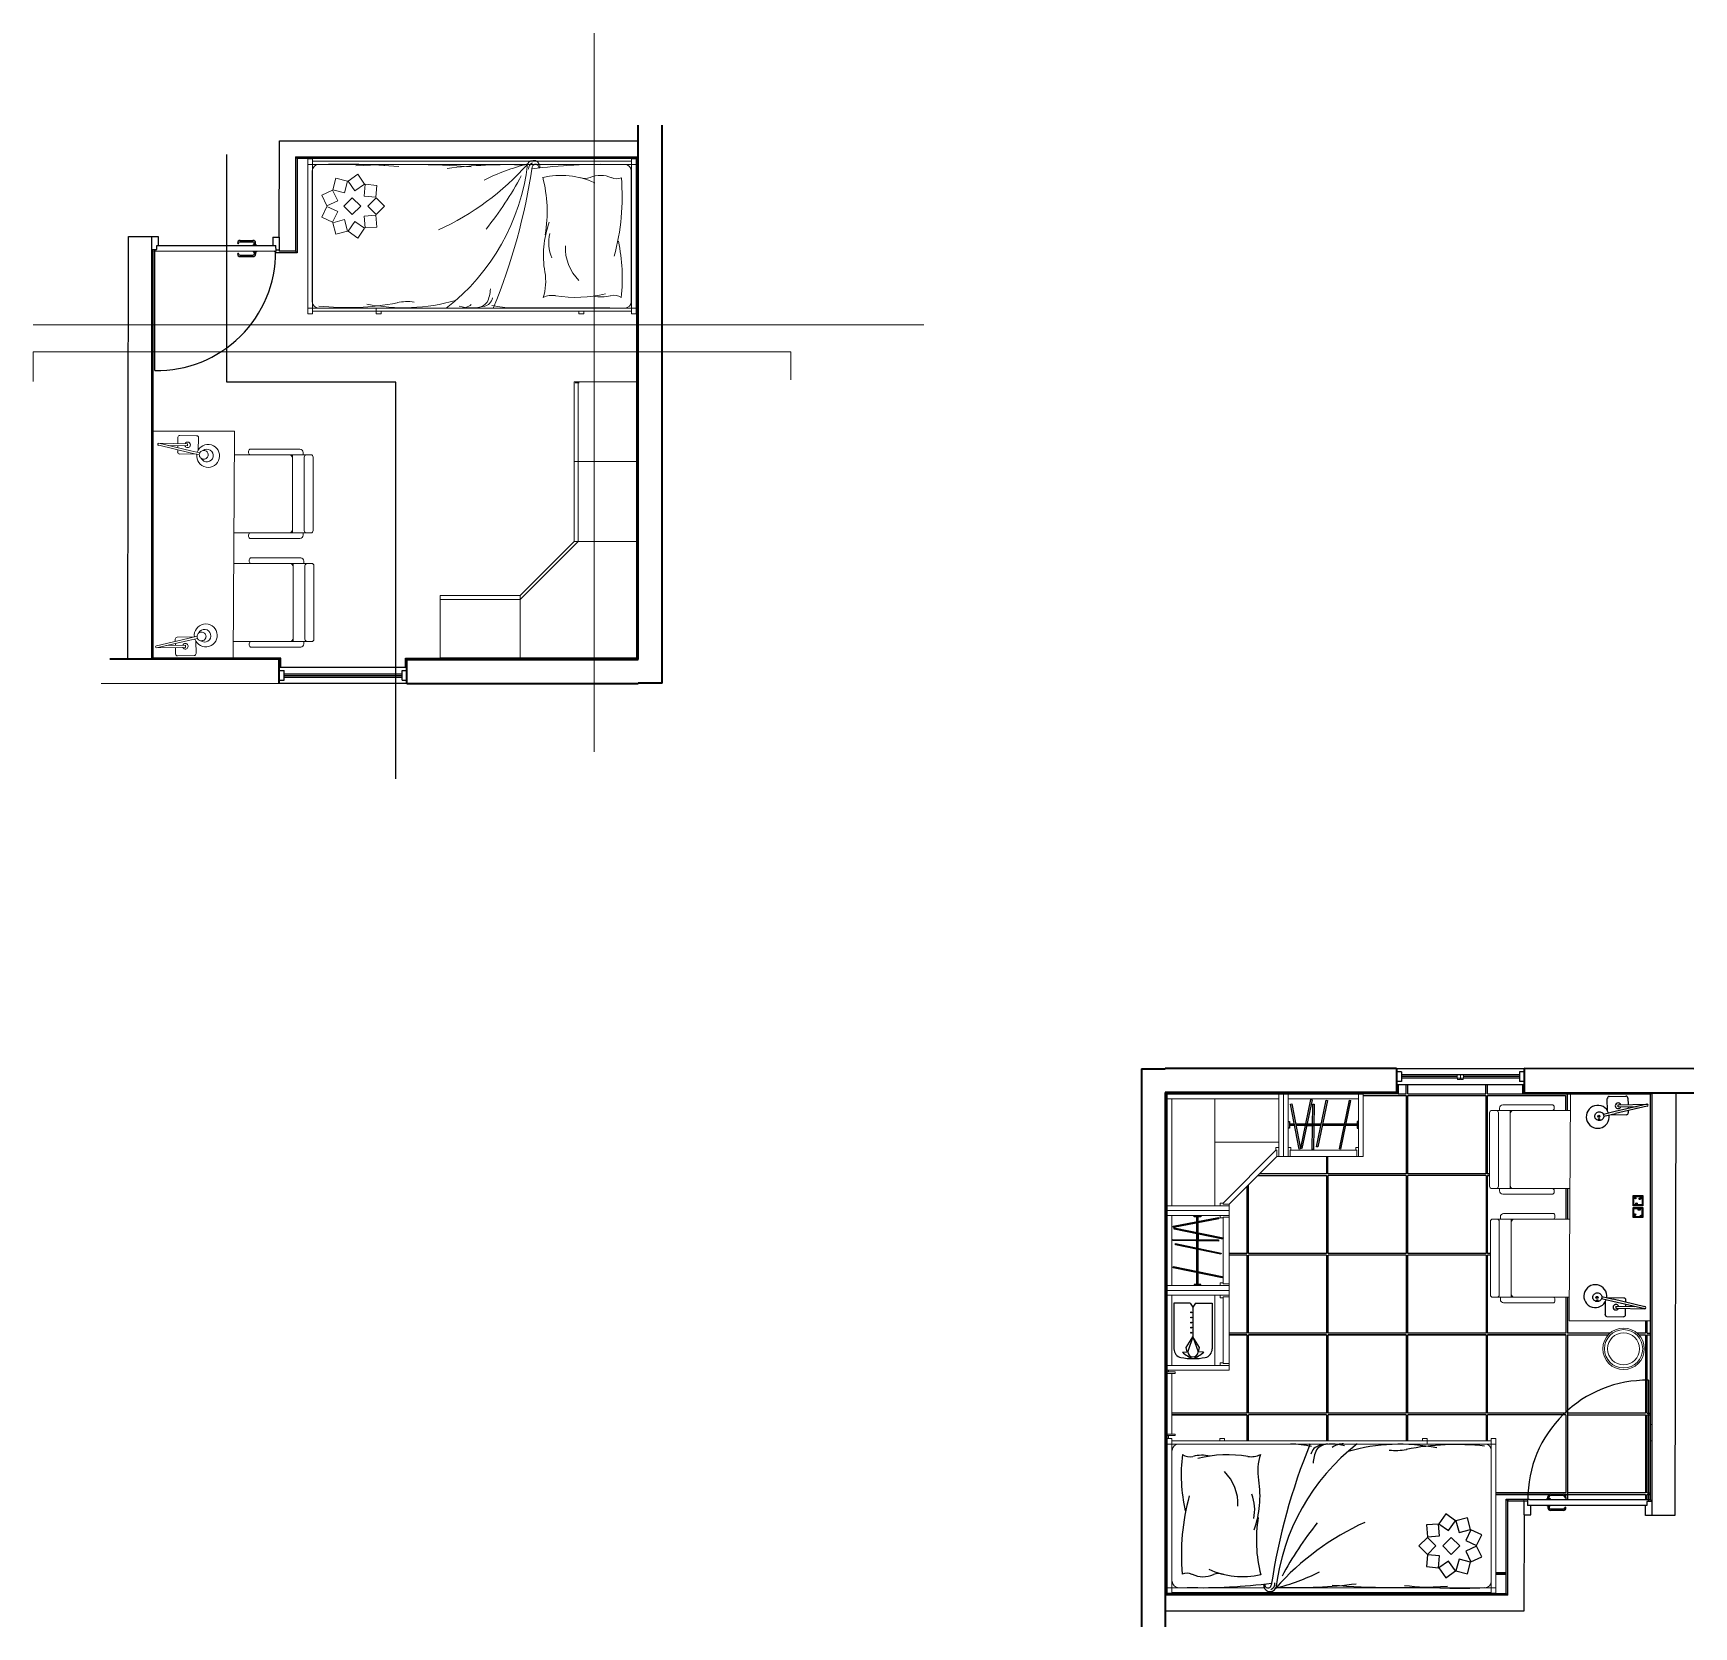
# Model space of a CAD drawing. Header units: millimetres. Extents: x 1104 to 5357, y 515 to 2439.
# Drawn here: x 3840 to 4881, y 1440 to 2439 of the extents above; entities that cross this region are included whole.
import ezdxf

# ---------------------------------------------------------------- set-up
doc = ezdxf.new("R2010")
doc.units = ezdxf.units.MM
for name, color, linetype, lineweight in [('A-DOOR-FULL', 9, 'Continuous', 25), ('A-FURN', 2, 'Continuous', 18), ('A-GLAZ-FULL', 4, 'Continuous', 25), ('A-WALL-FULL-EXTR', 3, 'Continuous', 35), ('A-WALL-FULL-INTR', 1, 'Continuous', 25), ('INFISSI_sez', 32, 'Continuous', 9)]:
    doc.layers.add(name, color=color, linetype=linetype, lineweight=lineweight)
for name, color, linetype in [('A-FLOR', 11, 'Continuous'), ('A-MIRROR', 8, 'Continuous'), ('BATTISCOPA', 10, 'Continuous')]:
    doc.layers.add(name, color=color, linetype=linetype)

msp = doc.modelspace()

# ---------------------------------------------------------------- linework, layer by layer
for p, q in [((3961, 2220.4, -35), (3961, 2363, -35)), ((4005.1, 2360.5), (4004.1, 2361.5)), ((4217.9, 2360.5), (4005.1, 2360.5)), ((4005.1, 2360.5), (4005.1, 2301.4)), ((4217.9, 2360.5), (4218.9, 2361.5)), ((4217.9, 2360.5), (4217.9, 2047.5)), ((3914.9, 2047.5), (3914.9, 2302.5)), ((3991.8, 2301.4, 24.6), (3991.8, 2302.4, 24.6)), ((4005.1, 2301.4), (3991.8, 2301.4, 24.6)), ((4005.1, 2301.4), (4004.1, 2302.4)), ((4066.9, 2220.4, -35), (3961, 2220.4, -35)), ((4066.9, 1971.8, -35), (4066.9, 2220.4, -35)), ((3914.9, 2047.5), (3913.9, 2046.7)), ((3994.9, 2047.5), (3914.9, 2047.5)), ((3994.9, 2047.5), (3993.9, 2046.7)), ((3994.9, 2041.6), (3994.9, 2047.5)), ((4072.9, 2041.6), (4072.9, 2047.5)), ((4072.9, 2047.5), (4073.9, 2046.5)), ((4072.9, 2047.5), (4217.9, 2047.5)), ((4217.9, 2047.5), (4218.9, 2046.5)), ((4776.4, 1520.4, 24.6), (4776.3, 1520.1, 24.6))]:
    msp.add_line(p, q)
at = {"layer": 'A-DOOR-FULL'}
for p, q in [((3913.9, 2311.7), (3917.9, 2311.7, -24.6)), ((3917.9, 2311.7, -24.6), (3917.9, 2306, -24.6)), ((3989.8, 2311.3, -24.6), (3989.8, 2306, -24.6)), ((3989.8, 2311.3), (3993.9, 2311.2)), ((3993.9, 2311.2), (3993.9, 2302.4)), ((3913.9, 2303.5, -24.6), (3917.1, 2303.5, -24.6)), ((3915.9, 2302.3, -24.6), (3915.9, 2303.5, -24.6)), ((3990.7, 2302.4, -24.6), (3915.9, 2302.3, -24.6)), ((3915.9, 2227.6, -24.6), (3915.9, 2302.3, -24.6)), ((3917.1, 2306, -24.6), (3991.8, 2306, -24.6)), ((3917.1, 2303.5, -24.6), (3917.1, 2306, -24.6)), ((3969.3, 2309.2, -24.6), (3977.4, 2309.2, -24.6)), ((3969.3, 2308.4, -24.6), (3977.4, 2308.4, -24.6)), ((3977.5, 2306.4, -24.6), (3979.7, 2306.4, -24.6)), ((3977.5, 2306, -24.6), (3977.5, 2306.4, -24.6)), ((3977.5, 2302.4, -24.6), (3977.5, 2302, -24.6)), ((3977.5, 2302, -24.6), (3979.7, 2302, -24.6)), ((3978.2, 2306.4, -24.6), (3978.2, 2307.6, -24.6)), ((3978.2, 2302, -24.6), (3978.2, 2300.7, -24.6)), ((3979, 2306.4, -24.6), (3979, 2307.6, -24.6)), ((3979, 2302, -24.6), (3979, 2300.7, -24.6)), ((3979.7, 2306, -24.6), (3979.7, 2306.4, -24.6)), ((3979.7, 2302.4, -24.6), (3979.7, 2302, -24.6)), ((3990.7, 2302.4, -24.6), (3991.9, 2302.4)), ((3991.9, 2302.4), (3991.8, 2306, -24.6)), ((3993.9, 2303.1, -24.6), (3991.9, 2303.1, -24.6)), ((3969.3, 2299.9, -24.6), (3977.4, 2299.9, -24.6)), ((3969.3, 2299.1, -24.6), (3977.4, 2299.1, -24.6)), ((4852.3, 1595), (4852.3, 1520.2)), ((4776.3, 1520.2, 24.6), (4776.4, 1516.5)), ((4777.6, 1520.2), (4776.3, 1520.2, 24.6)), ((4777.6, 1520.2), (4852.3, 1520.2)), ((4788.5, 1520.2), (4788.5, 1520.6)), ((4790.7, 1520.6), (4788.5, 1520.6)), ((4789.2, 1520.6), (4789.2, 1521.8)), ((4790, 1520.6), (4790, 1521.8)), ((4790.7, 1520.2), (4790.7, 1520.6)), ((4798.9, 1523.4), (4790.8, 1523.4)), ((4798.9, 1522.6), (4790.8, 1522.6)), ((4852.3, 1520.2), (4852.3, 1519)), ((4774.3, 1510.5), (4774.3, 1519.4)), ((4774.3, 1519.4), (4776.3, 1519.4)), ((4774.3, 1510.5), (4778.4, 1510.5)), ((4851.1, 1516.5), (4776.4, 1516.5)), ((4778.4, 1510.5), (4778.4, 1516.5)), ((4788.5, 1516.5), (4788.5, 1516.1)), ((4790.7, 1516.1), (4788.5, 1516.1)), ((4789.2, 1516.1), (4789.2, 1514.9)), ((4790, 1516.1), (4790, 1514.9)), ((4790.7, 1516.5), (4790.7, 1516.1)), ((4798.9, 1514.1), (4790.8, 1514.1)), ((4798.9, 1513.3), (4790.8, 1513.3)), ((4850.3, 1510.1), (4850.3, 1516.5)), ((4854.3, 1510.1), (4850.3, 1510.1)), ((4851.1, 1519), (4851.1, 1516.5)), ((4854.3, 1519), (4851.1, 1519))]:
    msp.add_line(p, q, dxfattribs=at)
for centre in [(3915.2, 2302.9, -24.6), (4853, 1519.6)]:
    msp.add_circle(centre, 0.604, dxfattribs=at)
for centre, radius, start, end in [((3917.1, 2302.1, -24.6), 74.5, 269.1018, 0.2154), ((3969.3, 2307.6, -24.6), 1.61, 90, 180), ((3968.1, 2307.6, -24.6), 0.404, 184.9677, 355.0323), ((3968.1, 2300.7, -24.6), 0.404, 4.9677, 175.0323), ((3969.3, 2300.7, -24.6), 1.61, 180, 270), ((3969.3, 2307.6, -24.6), 0.806, 90, 180), ((3969.3, 2300.7, -24.6), 0.806, 180, 270), ((3977.4, 2307.6, -24.6), 1.61, 0, 90), ((3977.4, 2307.6, -24.6), 0.806, 0, 90), ((3977.4, 2300.7, -24.6), 0.806, 270, 0), ((3977.4, 2300.7, -24.6), 1.61, 270, 0), ((4851.1, 1520.4), 74.5, 89.1018, 180.2154), ((4790.8, 1521.8), 1.61, 90, 180), ((4790.8, 1521.8), 0.806, 90, 180), ((4798.9, 1521.8), 1.61, 0, 90), ((4798.9, 1521.8), 0.806, 0, 90), ((4800.1, 1521.8), 0.404, 184.9677, 355.0323), ((4790.8, 1514.9), 1.61, 180, 270), ((4790.8, 1514.9), 0.806, 180, 270), ((4798.9, 1514.9), 0.806, 270, 0), ((4798.9, 1514.9), 1.61, 270, 0), ((4800.1, 1514.9), 0.404, 4.9677, 175.0323)]:
    msp.add_arc(centre, radius, start, end, dxfattribs=at)
at = {"layer": 'A-FLOR'}
for p, q in [((4700.3, 1774.3), (4700.3, 1780.2)), ((4701.3, 1774.3), (4701.3, 1780.2)), ((4750.3, 1774.3), (4750.3, 1780.2)), ((4751.3, 1774.3), (4751.3, 1780.2)), ((4601.3, 1774.3), (4601.3, 1774.2)), ((4695.3, 1774.3), (4700.3, 1774.3)), ((4701.3, 1774.3), (4750.3, 1774.3)), ((4751.3, 1774.3), (4773.3, 1774.3)), ((4751.3, 1724.3), (4751.3, 1773.3)), ((4751.3, 1773.3), (4800.3, 1773.3)), ((4800.3, 1773.3), (4800.3, 1764)), ((4801.3, 1774.3), (4801.3, 1764)), ((4550.4, 1723.3), (4550.3, 1723.3)), ((4700.4, 1723.3), (4651.4, 1723.3)), ((4750.4, 1723.3), (4701.4, 1723.3)), ((4752.6, 1724.3), (4751.3, 1724.3)), ((4751.4, 1674.3), (4751.4, 1723.3)), ((4751.4, 1723.3), (4752.6, 1723.3)), ((4752.6, 1723.3), (4751.4, 1723.3)), ((4800.4, 1715), (4800.4, 1695.9)), ((4801.4, 1715), (4801.4, 1695.9)), ((4600.4, 1673.3), (4589.4, 1673.3)), ((4650.4, 1673.3), (4601.4, 1673.3)), ((4700.4, 1673.3), (4651.4, 1673.3)), ((4750.4, 1673.3), (4701.4, 1673.3)), ((4753.1, 1674.3), (4751.4, 1674.3)), ((4753.1, 1673.3), (4751.4, 1673.3)), ((4751.4, 1624.3), (4751.4, 1673.3)), ((4800.4, 1646.9), (4800.4, 1624.3)), ((4801.4, 1646.9), (4801.4, 1624.3)), ((4800.4, 1624.3), (4751.4, 1624.3)), ((4827.9, 1624.3), (4801.4, 1624.3)), ((4850.4, 1624.3), (4845.2, 1624.3)), ((4850.4, 1632.2), (4850.4, 1624.3)), ((4851.4, 1624.3), (4851.4, 1632.2)), ((4851.4, 1624.3), (4853.3, 1624.3)), ((4600.4, 1623.3), (4589.4, 1623.3)), ((4650.4, 1623.3), (4601.4, 1623.3)), ((4700.4, 1623.3), (4651.4, 1623.3)), ((4750.4, 1623.3), (4701.4, 1623.3)), ((4800.4, 1623.3), (4751.4, 1623.3)), ((4751.4, 1574.3), (4751.4, 1623.3)), ((4751.4, 1623.3), (4800.4, 1623.3)), ((4800.4, 1623.3), (4800.4, 1574.3)), ((4801.4, 1623.3), (4801.4, 1573.3)), ((4801.4, 1623.3), (4826.9, 1623.3)), ((4846.2, 1623.3), (4850.4, 1623.3)), ((4850.4, 1623.3), (4850.4, 1574.3)), ((4851.4, 1623.3), (4853.3, 1623.3)), ((4851.4, 1574.3), (4851.4, 1623.3)), ((4600.4, 1573.3), (4553.4, 1573.3)), ((4650.4, 1573.3), (4601.4, 1573.3)), ((4700.4, 1573.3), (4651.4, 1573.3)), ((4750.4, 1573.3), (4701.4, 1573.3)), ((4800.4, 1574.3), (4751.4, 1574.3)), ((4800.4, 1573.3), (4751.4, 1573.3)), ((4751.4, 1556.9), (4751.4, 1573.3)), ((4800.4, 1573.3), (4800.4, 1524.3)), ((4850.4, 1574.3), (4801.4, 1574.3)), ((4801.4, 1573.3), (4801.4, 1523.3)), ((4801.4, 1573.3), (4850.4, 1573.3)), ((4850.4, 1573.3), (4850.4, 1524.3)), ((4851.4, 1574.3), (4853.3, 1574.3)), ((4851.4, 1573.3), (4853.3, 1573.3)), ((4851.4, 1524.3), (4851.4, 1573.3)), ((4751.4, 1554.6), (4751.4, 1554.9)), ((4550.5, 1523.3), (4550.4, 1523.3)), ((4753.7, 1524.3), (4753.5, 1524.3)), ((4753.5, 1523.3), (4753.7, 1523.3)), ((4753.7, 1523.3), (4753.5, 1523.3)), ((4800.4, 1524.3), (4756.5, 1524.3)), ((4756.5, 1523.3), (4790.3, 1523.3)), ((4790.3, 1523.3), (4756.5, 1523.3)), ((4801.4, 1523.3), (4799.5, 1523.3)), ((4799.5, 1523.3), (4800.4, 1523.3)), ((4800.4, 1523.3), (4800.4, 1522.4)), ((4800.4, 1521.5), (4800.4, 1520.2)), ((4850.4, 1524.3), (4801.4, 1524.3)), ((4801.4, 1523.3), (4801.4, 1520.2)), ((4801.4, 1523.3), (4850.4, 1523.3)), ((4850.4, 1523.3), (4850.4, 1520.2)), ((4851.4, 1524.3), (4853.3, 1524.3)), ((4851.4, 1520.2), (4851.4, 1523.3)), ((4851.4, 1523.3), (4853.3, 1523.3)), ((4550.5, 1473.3), (4550.4, 1473.3)), ((4585.6, 1473.3), (4585.4, 1473.3)), ((4753.7, 1474.3), (4753.5, 1474.3)), ((4753.5, 1473.3), (4753.7, 1473.3)), ((4753.7, 1473.3), (4753.5, 1473.3)), ((4763.1, 1474.3), (4756.5, 1474.3)), ((4756.5, 1473.3), (4763.1, 1473.3)), ((4763.1, 1473.3), (4756.5, 1473.3)), ((4751.4, 1461.2), (4751.4, 1461.9))]:
    msp.add_line(p, q, dxfattribs=at)
for points in [[(4673.4, 1773.3), (4700.3, 1773.3), (4700.3, 1724.3), (4651.3, 1724.3), (4651.3, 1735.2)], [(4650.3, 1735.2), (4650.3, 1724.3), (4608.3, 1724.3)], [(4607.3, 1723.3), (4650.4, 1723.3), (4650.4, 1674.3), (4601.4, 1674.3), (4601.4, 1717.3)], [(4700.4, 1723.3), (4700.4, 1674.3), (4651.4, 1674.3), (4651.4, 1723.3)], [(4750.4, 1723.3), (4750.4, 1674.3), (4701.4, 1674.3), (4701.4, 1723.3)], [(4600.4, 1716.3), (4600.4, 1674.3), (4589.4, 1674.3)], [(4600.4, 1673.3), (4600.4, 1624.3), (4589.4, 1624.3)], [(4650.4, 1673.3), (4650.4, 1624.3), (4601.4, 1624.3), (4601.4, 1673.3)], [(4700.4, 1673.3), (4700.4, 1624.3), (4651.4, 1624.3), (4651.4, 1673.3)], [(4750.4, 1673.3), (4750.4, 1624.3), (4701.4, 1624.3), (4701.4, 1673.3)], [(4589.4, 1623.3), (4600.4, 1623.3), (4600.4, 1574.3), (4553.4, 1574.3)], [(4551.4, 1600.2), (4551.4, 1601.2)], [(4553.4, 1573.3), (4600.4, 1573.3), (4600.4, 1556.9)], [(4601.4, 1556.9), (4601.4, 1573.3)], [(4650.4, 1573.3), (4650.4, 1556.9)], [(4651.4, 1556.9), (4651.4, 1573.3)], [(4700.4, 1573.3), (4700.4, 1556.9)], [(4701.4, 1556.9), (4701.4, 1573.3)], [(4750.4, 1573.3), (4750.4, 1556.9)], [(4551.4, 1558.4), (4551.4, 1560.2)], [(4600.4, 1554.9), (4600.4, 1554.9)], [(4601.4, 1554.9), (4601.4, 1554.9)], [(4750.4, 1554.9), (4750.4, 1554.9)], [(4585.4, 1473.3), (4585.6, 1473.3)], [(4551.4, 1461.2), (4551.4, 1461.4)], [(4600.4, 1461.9), (4600.4, 1461.2)], [(4601.4, 1461.2), (4601.4, 1461.9)], [(4650.4, 1461.9), (4650.4, 1461.2)], [(4651.4, 1461.2), (4651.4, 1461.9)], [(4700.4, 1465), (4700.4, 1464.9)], [(4700.4, 1461.9), (4700.4, 1461.2)], [(4701.4, 1464.9), (4701.4, 1465)], [(4701.4, 1461.2), (4701.4, 1461.9)], [(4750.4, 1461.9), (4750.4, 1461.2)]]:
    msp.add_lwpolyline(points, dxfattribs=at)
for points in [[(4750.3, 1724.3), (4701.3, 1724.3), (4701.3, 1773.3), (4750.3, 1773.3)], [(4601.4, 1723.3)], [(4650.4, 1574.3), (4601.4, 1574.3), (4601.4, 1623.3), (4650.4, 1623.3)], [(4700.4, 1574.3), (4651.4, 1574.3), (4651.4, 1623.3), (4700.4, 1623.3)], [(4750.4, 1574.3), (4701.4, 1574.3), (4701.4, 1623.3), (4750.4, 1623.3)]]:
    msp.add_lwpolyline(points, close=True, dxfattribs=at)
at = {"layer": 'A-FURN'}
for p, q in [((4191.3, 1988.7), (4191.3, 2439.1)), ((4011.7, 2360.3), (4011.7, 2263.3)), ((4011.7, 2360.3), (4014.7, 2360.3)), ((4011.7, 2356.8), (4217.7, 2356.8)), ((4014.5, 2270.8), (4014.5, 2352.8)), ((4014.7, 2360.3), (4014.7, 2263.3)), ((4214.7, 2358.8), (4014.7, 2358.8)), ((4148.4, 2356.8), (4149.5, 2356.8)), ((4157, 2356.8), (4210.5, 2356.8)), ((4214.5, 2352.8), (4214.5, 2270.8)), ((4214.7, 2263.3), (4214.7, 2360.3)), ((4214.7, 2360.3), (4217.7, 2360.3)), ((4217.7, 2263.3), (4217.7, 2360.3)), ((4029.4, 2348.3), (4027.5, 2341)), ((4036.7, 2346.3), (4029.4, 2348.3)), ((4034.7, 2339.1), (4036.7, 2346.3)), ((4043.1, 2350.7), (4037, 2346.4)), ((4037, 2346.4), (4041.3, 2340.2)), ((4041.3, 2340.2), (4047.4, 2344.5)), ((4047.4, 2344.5), (4043.1, 2350.7)), ((4047.7, 2344.4), (4047, 2336.9)), ((4055.1, 2343.7), (4047.7, 2344.4)), ((4054.5, 2336.3), (4055.1, 2343.7)), ((4027.3, 2340.8), (4020.5, 2337.6)), ((4020.5, 2337.6), (4023.7, 2330.8)), ((4023.7, 2330.8), (4030.5, 2334)), ((4030.5, 2334), (4027.3, 2340.8)), ((4027.5, 2341), (4034.7, 2339.1)), ((4039.6, 2336), (4034.3, 2330.7)), ((4044.9, 2330.7), (4039.6, 2336)), ((4047, 2336.9), (4054.5, 2336.3)), ((4054.6, 2336), (4049.3, 2330.7)), ((4059.9, 2330.7), (4054.6, 2336)), ((4023.7, 2330.5), (4020.5, 2323.7)), ((4020.5, 2323.7), (4027.3, 2320.6)), ((4030.5, 2327.4), (4023.7, 2330.5)), ((4027.3, 2320.6), (4030.5, 2327.4)), ((4034.7, 2322.3), (4027.5, 2320.3)), ((4034.3, 2330.7), (4039.6, 2325.4)), ((4036.7, 2315), (4034.7, 2322.3)), ((4039.6, 2325.4), (4044.9, 2330.7)), ((4054.5, 2325.1), (4047, 2324.4)), ((4047, 2324.4), (4047.7, 2317)), ((4049.3, 2330.7), (4054.6, 2325.4)), ((4055.1, 2317.6), (4054.5, 2325.1)), ((4054.6, 2325.4), (4059.9, 2330.7)), ((4027.5, 2320.3), (4029.4, 2313.1)), ((4029.4, 2313.1), (4036.7, 2315)), ((4041.3, 2321.1), (4037, 2315)), ((4037, 2315), (4043.1, 2310.7)), ((4047.4, 2316.8), (4041.3, 2321.1)), ((4043.1, 2310.7), (4047.4, 2316.8)), ((4047.7, 2317), (4055.1, 2317.6)), ((4014.7, 2266.8), (4011.7, 2266.8)), ((4011.7, 2263.3), (4014.7, 2263.3)), ((4054.7, 2266.8), (4014.7, 2266.8)), ((4014.7, 2264.8), (4054.7, 2264.8)), ((4210.5, 2266.8), (4018.5, 2266.8)), ((4217.7, 2266.8), (4054.7, 2266.8)), ((4054.7, 2264.8), (4054.7, 2266.8)), ((4054.7, 2264.8), (4054.7, 2263.3)), ((4054.7, 2264.8), (4057.7, 2264.8)), ((4054.7, 2263.3), (4057.7, 2263.3)), ((4057.7, 2263.3), (4057.7, 2264.8)), ((4057.7, 2264.8), (4214.7, 2264.8)), ((4098.6, 2266.8), (4108.3, 2266.8)), ((4140.4, 2266.9), (4201.2, 2266.9)), ((4181.7, 2264.8), (4181.7, 2263.3)), ((4181.7, 2263.3), (4184.7, 2263.3)), ((4184.7, 2263.3), (4184.7, 2264.8)), ((4214.7, 2263.3), (4217.7, 2263.3)), ((3839.6, 2256.3), (4397.9, 2256.3)), ((3839.6, 2239.4), (4314.6, 2239.4)), ((3839.6, 2239.4), (3839.6, 2220.7)), ((4314.6, 2239.4), (4314.6, 2221.9)), ((4179.4, 2220), (4181.9, 2220)), ((4181.3, 2220.6), (4181.3, 2170.6)), ((3914.9, 2047.6), (3914.9, 2189.6)), ((3914.9, 2189.6), (3965.8, 2189.6)), ((3942, 2186.8), (3931.6, 2187)), ((3965.8, 2187.8), (3964.9, 2047.6)), ((3965.8, 2189.6), (3965.8, 2187.8)), ((3936.4, 2181.7), (3918.3, 2182.1)), ((3918.3, 2182.1), (3938.4, 2177.4)), ((3918.3, 2180.8), (3938.1, 2176.1)), ((3936.4, 2180.4), (3924.6, 2180.6)), ((3930.2, 2180.5), (3930.2, 2179.3)), ((3930.2, 2178), (3930.2, 2176.6)), ((3930.3, 2185.8), (3930.3, 2181.8)), ((3936.4, 2180.4), (3936.4, 2181.7)), ((3943.7, 2174.8), (3938.1, 2176.1)), ((3938.4, 2177.4), (3944, 2176.2)), ((3943, 2176.4), (3943, 2176.4)), ((3943.1, 2177.8), (3943.2, 2185.6)), ((3974.6, 2177.1), (3974.6, 2176.2)), ((4006.8, 2178.4), (3975.9, 2178.4)), ((4008.8, 2174.9), (4008.8, 2176.4)), ((3931.4, 2175.4), (3941.8, 2175.2)), ((4008.8, 2174.9), (4000.1, 2174.9)), ((4002.1, 2174.5), (4002.1, 2172.9)), ((4011, 2174.9), (4002.5, 2174.9)), ((4009.5, 2127.4), (4009.5, 2173.4)), ((4013.6, 2174.9), (4011, 2174.9)), ((4015.1, 2173.4), (4015.1, 2127.4)), ((4178.8, 2170.6), (4217.8, 2170.6)), ((4181.3, 2170.6), (4181.3, 2120.6)), ((3974.6, 2124.6), (3974.6, 2123.7)), ((4008.8, 2125.9), (4000.1, 2125.9)), ((4002.1, 2126.3), (4002.1, 2127.9)), ((4011, 2125.9), (4002.5, 2125.9)), ((4008.8, 2124.4), (4008.8, 2125.9)), ((4013.6, 2125.9), (4011, 2125.9)), ((4006.8, 2122.4), (3975.9, 2122.4)), ((4144.8, 2084.1), (4181.3, 2120.6)), ((4178.8, 2120.6), (4217.8, 2120.6)), ((3975.1, 2109), (3975.1, 2108.1)), ((4007.3, 2110.3), (3976.4, 2110.3)), ((4009.3, 2106.8), (4000.6, 2106.8)), ((4002.6, 2106.4), (4002.6, 2104.8)), ((4011.5, 2106.8), (4003, 2106.8)), ((4009.3, 2106.8), (4009.3, 2108.3)), ((4010, 2059.3), (4010, 2105.3)), ((4014.1, 2106.8), (4011.5, 2106.8)), ((4015.6, 2105.3), (4015.6, 2059.3)), ((4094.8, 2084.1), (4144.8, 2084.1)), ((4144.8, 2086.6), (4144.8, 2047.6)), ((3916.9, 2055.2), (3936.6, 2059.8)), ((3916.9, 2053.8), (3936.9, 2058.5)), ((3935, 2054.2), (3916.9, 2053.8)), ((3935, 2055.5), (3923.1, 2055.3)), ((3928.7, 2058), (3928.7, 2059.3)), ((3928.8, 2055.4), (3928.8, 2056.6)), ((3928.9, 2050.1), (3928.8, 2054.1)), ((3929.9, 2060.5), (3940.3, 2060.8)), ((3935, 2055.5), (3935, 2054.2)), ((3942.3, 2061.1), (3936.6, 2059.8)), ((3936.9, 2058.5), (3942.6, 2059.8)), ((3941.6, 2059.5), (3941.6, 2059.5)), ((3941.6, 2058.1), (3941.8, 2050.3)), ((3975.1, 2056.5), (3975.1, 2055.6)), ((4007.3, 2054.3), (3976.4, 2054.3)), ((4009.3, 2057.8), (4000.6, 2057.8)), ((4002.6, 2058.2), (4002.6, 2059.8)), ((4011.5, 2057.8), (4003, 2057.8)), ((4009.3, 2056.3), (4009.3, 2057.8)), ((4014.1, 2057.8), (4011.5, 2057.8)), ((3913.9, 2046.7), (3993.9, 2046.7)), ((3964.9, 2047.6), (3914.9, 2047.6)), ((3940.6, 2049.1), (3930.1, 2048.9)), ((3993.9, 2031.6), (3882.2, 2031.6)), ((4732.3, 1786.2), (4732.3, 1784.2)), ((4732.3, 1784.2), (4736.3, 1784.2)), ((4734.3, 1786.2), (4734.3, 1784.2)), ((4736.3, 1786.2), (4736.3, 1784.2)), ((4673.4, 1774.2), (4550.4, 1774.2)), ((4550.4, 1774.2), (4550.4, 1601.2)), ((4620.4, 1771.2), (4550.4, 1771.2)), ((4553.4, 1771.2), (4553.4, 1704.2)), ((4580.4, 1704.2), (4580.4, 1771.2)), ((4620.4, 1735.2), (4620.4, 1774.2)), ((4623.4, 1735.2), (4623.4, 1774.2)), ((4626.4, 1735.2), (4626.4, 1774.2)), ((4670.4, 1771.2), (4626.4, 1771.2)), ((4670.4, 1735.2), (4670.4, 1774.2)), ((4673.4, 1735.2), (4673.4, 1774.2)), ((4854.3, 1775.1), (4774.3, 1775.1)), ((4802.4, 1634), (4803.3, 1774.2)), ((4803.3, 1774.2), (4853.3, 1774.2)), ((4853.3, 1774.2), (4853.3, 1632.2)), ((4752.6, 1716.5), (4752.6, 1762.5)), ((4754.1, 1764), (4756.7, 1764)), ((4756.7, 1764), (4765.2, 1764)), ((4758.2, 1762.5), (4758.2, 1716.5)), ((4758.9, 1765.5), (4758.9, 1764)), ((4758.9, 1764), (4767.6, 1764)), ((4760.9, 1767.5), (4791.8, 1767.5)), ((4765.6, 1763.6), (4765.6, 1762)), ((4793.1, 1765.3), (4793.1, 1766.2)), ((4620.4, 1744.2), (4580.4, 1744.2)), ((4585.6, 1705.9), (4618.7, 1739)), ((4620.4, 1740.8), (4618.7, 1740.8)), ((4618.7, 1740.8), (4618.7, 1739)), ((4618.7, 1739), (4619.3, 1739)), ((4619.3, 1739), (4619.3, 1735.2)), ((4626.4, 1740.8), (4628, 1740.8)), ((4628, 1739), (4627.5, 1739)), ((4627.5, 1739), (4627.5, 1735.2)), ((4628, 1740.8), (4628, 1739)), ((4668.7, 1739), (4628, 1739)), ((4670.4, 1740.8), (4668.7, 1740.8)), ((4668.7, 1740.8), (4668.7, 1739)), ((4668.7, 1739), (4669.3, 1739)), ((4669.3, 1739), (4669.3, 1735.2)), ((4619.3, 1735.2), (4589.4, 1705.3)), ((4619.3, 1735.2), (4620.4, 1735.2)), ((4620.4, 1735.2), (4673.4, 1735.2)), ((4627.5, 1735.2), (4626.4, 1735.2)), ((4669.3, 1735.2), (4670.4, 1735.2)), ((4754.1, 1715), (4756.7, 1715)), ((4756.7, 1715), (4765.2, 1715)), ((4758.9, 1715), (4758.9, 1713.5)), ((4758.9, 1715), (4767.6, 1715)), ((4760.9, 1711.5), (4791.8, 1711.5)), ((4765.6, 1715.4), (4765.6, 1717)), ((4793.1, 1712.8), (4793.1, 1713.7)), ((4589.4, 1704.2), (4550.4, 1704.2)), ((4589.4, 1701.2), (4550.4, 1701.2)), ((4589.4, 1698.2), (4550.4, 1698.2)), ((4553.4, 1698.2), (4553.4, 1654.2)), ((4583.8, 1704.2), (4583.8, 1705.9)), ((4583.8, 1705.9), (4585.6, 1705.9)), ((4583.8, 1698.2), (4583.8, 1696.6)), ((4585.6, 1705.9), (4585.6, 1705.3)), ((4585.6, 1705.3), (4589.4, 1705.3)), ((4585.6, 1696.6), (4585.6, 1697.1)), ((4585.6, 1697.1), (4589.4, 1697.1)), ((4589.4, 1705.3), (4589.4, 1704.2)), ((4589.4, 1601.2), (4589.4, 1704.2)), ((4589.4, 1697.1), (4589.4, 1698.2)), ((4759.4, 1697.4), (4759.4, 1695.9)), ((4761.4, 1699.4), (4792.3, 1699.4)), ((4793.6, 1697.2), (4793.6, 1698.1)), ((4583.8, 1696.6), (4585.6, 1696.6)), ((4585.6, 1655.9), (4585.6, 1696.6)), ((4753.1, 1648.4), (4753.1, 1694.4)), ((4754.6, 1695.9), (4757.2, 1695.9)), ((4757.2, 1695.9), (4765.7, 1695.9)), ((4758.7, 1694.4), (4758.7, 1648.4)), ((4759.4, 1695.9), (4768.1, 1695.9)), ((4766.1, 1695.5), (4766.1, 1693.9)), ((4583.8, 1654.2), (4583.8, 1655.9)), ((4583.8, 1655.9), (4585.6, 1655.9)), ((4585.6, 1655.9), (4585.6, 1655.3)), ((4585.6, 1655.3), (4589.4, 1655.3)), ((4589.4, 1655.3), (4589.4, 1654.2)), ((4589.4, 1654.2), (4550.4, 1654.2)), ((4589.4, 1651.2), (4550.4, 1651.2)), ((4589.4, 1648.2), (4550.4, 1648.2)), ((4553.4, 1648.2), (4553.4, 1604.2)), ((4580.4, 1648.2), (4580.4, 1604.2)), ((4583.8, 1648.2), (4583.8, 1646.6)), ((4583.8, 1646.6), (4585.6, 1646.6)), ((4585.6, 1646.6), (4585.6, 1647.1)), ((4585.6, 1647.1), (4589.4, 1647.1)), ((4585.6, 1605.3), (4585.6, 1646.6)), ((4589.4, 1647.1), (4589.4, 1648.2)), ((4754.6, 1646.9), (4757.2, 1646.9)), ((4757.2, 1646.9), (4765.7, 1646.9)), ((4759.4, 1646.9), (4759.4, 1645.4)), ((4759.4, 1646.9), (4768.1, 1646.9)), ((4766.1, 1647.3), (4766.1, 1648.9)), ((4793.6, 1644.7), (4793.6, 1645.6)), ((4761.4, 1643.4), (4792.3, 1643.4)), ((4802.4, 1632.2), (4802.4, 1634)), ((4853.3, 1632.2), (4802.4, 1632.2)), ((4550.4, 1601.2), (4550.4, 1604.2)), ((4550.4, 1604.2), (4589.4, 1604.2)), ((4583.8, 1604.2), (4583.8, 1605.9)), ((4583.8, 1605.9), (4585.6, 1605.9)), ((4585.6, 1605.9), (4585.6, 1605.3)), ((4585.6, 1605.3), (4589.4, 1605.3)), ((4589.4, 1605.3), (4589.4, 1604.2)), ((4550.4, 1601.2), (4589.4, 1601.2)), ((4550.4, 1600.2), (4555.4, 1600.2)), ((4550.4, 1600.2), (4550.4, 1560.2)), ((4555.4, 1599.2), (4550.4, 1599.2)), ((4553.4, 1599.2), (4553.4, 1561.2)), ((4555.4, 1600.2), (4555.4, 1599.2)), ((4853.3, 1567.2, 24.6), (4854.3, 1567.2, 24.6)), ((4853.3, 1556.9, 24.6), (4853.3, 1567.2, 24.6)), ((4854.3, 1567.2, 24.6), (4854.3, 1556.9, 24.6)), ((4555.4, 1561.2), (4550.4, 1561.2)), ((4555.4, 1560.2), (4550.4, 1560.2)), ((4550.5, 1558.4), (4550.5, 1461.4)), ((4553.5, 1558.4), (4550.5, 1558.4)), ((4550.5, 1554.9), (4713.5, 1554.9)), ((4553.5, 1558.4), (4553.5, 1461.4)), ((4710.5, 1556.9), (4553.5, 1556.9)), ((4555.4, 1561.2), (4555.4, 1560.2)), ((4557.7, 1554.9), (4749.7, 1554.9)), ((4627.8, 1554.9), (4567, 1554.9)), ((4583.5, 1558.4), (4583.5, 1556.9)), ((4586.5, 1558.4), (4583.5, 1558.4)), ((4586.5, 1556.9), (4586.5, 1558.4)), ((4669.6, 1554.9), (4659.9, 1554.9)), ((4710.5, 1558.4), (4710.5, 1556.9)), ((4713.5, 1558.4), (4710.5, 1558.4)), ((4713.5, 1556.9), (4710.5, 1556.9)), ((4713.5, 1556.9), (4713.5, 1558.4)), ((4753.5, 1556.9), (4713.5, 1556.9)), ((4713.5, 1556.9), (4713.5, 1554.9)), ((4713.5, 1554.9), (4753.5, 1554.9)), ((4753.5, 1461.4), (4753.5, 1558.4)), ((4756.5, 1558.4), (4753.5, 1558.4)), ((4753.5, 1554.9), (4756.5, 1554.9)), ((4756.5, 1461.4), (4756.5, 1558.4)), ((4854.3, 1556.9, 24.6), (4853.3, 1556.9, 24.6)), ((4753.7, 1550.9), (4753.7, 1468.9)), ((4764.3, 1519.4, 25), (4764.3, 1520.4, 25)), ((4764.3, 1520.4, 25), (4774.1, 1520.4, 25)), ((4774.1, 1519.4, 25), (4774.1, 1520.4, 25)), ((4774.1, 1519.4, 25), (4764.3, 1519.4, 25)), ((4611.2, 1464.9), (4550.5, 1464.9)), ((4553.5, 1461.4), (4550.5, 1461.4)), ((4553.5, 1461.9), (4753.5, 1461.9)), ((4611.2, 1464.9), (4557.7, 1464.9)), ((4756.5, 1464.9), (4618.7, 1464.9)), ((4619.8, 1464.9), (4618.7, 1464.9)), ((4756.5, 1461.4), (4753.5, 1461.4))]:
    msp.add_line(p, q, dxfattribs=at)
for points in [[(4094.8, 2047.6), (4217.8, 2047.6), (4217.8, 2220.6), (4178.8, 2220.6), (4178.8, 2120.6), (4144.8, 2086.6), (4094.8, 2086.6)], [(4732.5, 1783.4), (4734.1, 1783.4), (4734.1, 1784.2), (4732.5, 1784.2)], [(4734.6, 1783.4), (4736.1, 1783.4), (4736.1, 1784.2), (4734.6, 1784.2)]]:
    msp.add_lwpolyline(points, close=True, dxfattribs=at)
for points in [[(3947.2, 2177.5, 0.095681), (3946.1, 2177.6, 0.097282), (3945.1, 2177.2, 0.099637), (3944.3, 2176.5, 0.101368), (3943.8, 2175.5, 0.101368), (3943.8, 2174.4, 0.099637), (3944.2, 2173.4, 0.097282), (3945, 2172.7, 0.095681), (3946, 2172.2, 0.095681), (3947.1, 2172.2, 0.097282), (3948.1, 2172.6, 0.099637), (3948.9, 2173.3, 0.101368), (3949.3, 2174.3, 0.101368), (3949.3, 2175.3, 0.099637), (3948.9, 2176.3, 0.097282), (3948.2, 2177.1, 0.095681)], [(3945.7, 2058.4, -0.095681), (3944.6, 2058.3, -0.097282), (3943.6, 2058.7, -0.099637), (3942.8, 2059.4, -0.101368), (3942.4, 2060.4, -0.101368), (3942.4, 2061.5, -0.099637), (3942.8, 2062.5, -0.097282), (3943.5, 2063.2, -0.095681), (3944.5, 2063.7, -0.095681), (3945.6, 2063.7, -0.097282), (3946.6, 2063.3, -0.099637), (3947.4, 2062.6, -0.101368), (3947.9, 2061.7, -0.101368), (3947.9, 2060.6, -0.099637), (3947.5, 2059.6, -0.097282), (3946.7, 2058.8, -0.095681)]]:
    msp.add_lwpolyline(points, format="xyb", close=True, dxfattribs=at)
for points in [[(3965.4, 2125.9), (3975.9, 2125.9), (4000.1, 2125.9, 0.414214), (4002.1, 2127.9), (4002.1, 2172.9, 0.414213), (4000.1, 2174.9), (3975.9, 2174.9), (3965.7, 2174.9)], [(3965, 2057.8), (3976.4, 2057.8), (4000.6, 2057.8, 0.414214), (4002.6, 2059.8), (4002.6, 2104.8, 0.414213), (4000.6, 2106.8), (3976.4, 2106.8), (3965.3, 2106.8)], [(4803.2, 1764), (4791.8, 1764), (4767.6, 1764, 0.414214), (4765.6, 1762), (4765.6, 1717, 0.414213), (4767.6, 1715), (4791.8, 1715), (4802.9, 1715)], [(4802.8, 1695.9), (4792.3, 1695.9), (4768.1, 1695.9, 0.414214), (4766.1, 1693.9), (4766.1, 1648.9, 0.414213), (4768.1, 1646.9), (4792.3, 1646.9), (4802.5, 1646.9)]]:
    msp.add_lwpolyline(points, format="xyb", dxfattribs=at)
for radius in [13, 12, 10]:
    msp.add_circle((4836.6, 1614.6, 24.6), radius, dxfattribs=at)
for centre, radius, start, end in [((4018.5, 2352.8), 4, 90, 180), ((4034.1, 1989.9), 367.2, 84.5576, 92.4387), ((4072.9, 1806.1), 550.7, 85.6972, 93.223), ((4025, 2467.5), 166.5, 294.3833, 318.4532), ((4016, 2372.9), 134.5, 307.889, 353.2392), ((4136.6, 2060.5), 296.2, 87.8975, 97.2658), ((4183.2, 2223.9), 137.4, 104.1894, 116.3096), ((3778.6, 2410.7), 377.9, 337.6211, 351.5801), ((4153.2, 2355.3), 4.09, 351.6091, 153.9382), ((4154.2, 2354.1), 4.09, 112.6052, 184.4989), ((4195.7, 2025.3), 331.6, 88.3703, 97.5322), ((4154.5, 2354.9), 2.06, 351.2915, 168.1256), ((4210.5, 2352.8), 4, 0, 90), ((3961.6, 2447.2), 208.2, 321.0376, 332.0856), ((4170.4, 2299.6), 50.4, 65.118, 102.9862), ((4076.2, 2327.2), 85.6, 350.3266, 14.5973), ((4185.4, 2356.5), 8.48, 249.0161, 292.8808), ((4195.2, 2333.3), 16.7, 65.7877, 112.8808), ((4205.4, 2356), 8.14, 245.7877, 291.7124), ((4065.3, 2336.7), 143.5, 344.8925, 4.682), ((4222.1, 2299.6), 62.6, 160.3559, 189.3926), ((4188.2, 2307.9), 25.4, 167.148, 202.3825), ((4202.3, 2304.7), 29.1, 177.8295, 225.0098), ((4103.6, 2286), 105.3, 353.1414, 12.4248), ((4126.4, 2283.8), 34.5, 342.3598, 9.3926), ((4018.5, 2270.8), 4, 180, 270), ((4036.3, 2432.3), 165.2, 263.8916, 280.9888), ((4072, 2384.1), 117.1, 258.5351, 286.0345), ((4074.2, 2237.9), 33, 82.4747, 101.3425), ((4116.4, 2276.8), 10, 274.6849, 320.5984), ((4120.8, 2274.6), 6.92, 282.8827, 348.3869), ((4103.1, 2280.2), 23.2, 335.0339, 356.464), ((4165, 2262.1), 12.7, 80.3711, 116.9649), ((4179.8, 2349.3), 75.8, 260.3711, 284.26), ((4195.8, 2295.6), 21.8, 257.312, 285.1988), ((4203.6, 2267), 7.89, 54.3788, 105.1988), ((4210.5, 2270.8), 4, 270, 0), ((4114.5, 2302.1), 35.1, 256.9286, 282.8827), ((4107.7, 2277.5), 10.7, 266.6017, 307.7302), ((4141.2, 2329.7), 62.8, 257.089, 269.2313), ((3931.6, 2185.8), 1.24, 88.8604, 178.8604), ((3942, 2185.6), 1.24, 358.8604, 88.8604), ((3918.3, 2181.4), 0.661, 88.8604, 268.8604), ((3931.4, 2176.6), 1.24, 178.8604, 268.8604), ((3936.4, 2181.1), 1.76, 336.782, 156.782), ((3936.4, 2181.1), 1.76, 200.9388, 336.782), ((3949.3, 2174.2), 7.19, 171.9901, 161.1165), ((3948.5, 2174.4), 3.96, 206.6625, 127.8362), ((3975.9, 2177.1), 1.3, 90, 180), ((3975.9, 2176.2), 1.3, 180, 270), ((4006.8, 2176.4), 2, 0, 90), ((3941.8, 2176.4), 1.24, 268.8604, 284.3261), ((4002.5, 2174.5), 0.4, 89.9999, 180), ((4011, 2173.4), 1.5, 90, 180), ((4013.6, 2173.4), 1.5, 0, 90), ((3975.9, 2124.6), 1.3, 90, 180), ((3975.9, 2123.7), 1.3, 180, 270), ((4002.5, 2126.3), 0.4, 180, 270), ((4006.8, 2124.4), 2, 270, 0), ((4011, 2127.4), 1.5, 180, 270), ((4013.6, 2127.4), 1.5, 270, 0), ((3976.4, 2109), 1.3, 90, 180), ((3976.4, 2108.1), 1.3, 180, 270), ((4003, 2106.4), 0.4, 89.9999, 180), ((4007.3, 2108.3), 2, 0, 90), ((4011.5, 2105.3), 1.5, 90, 180), ((4014.1, 2105.3), 1.5, 0, 90), ((3947.8, 2061.7), 7.19, 198.8835, 188.0099), ((3947, 2061.5), 3.96, 232.1638, 153.3375), ((3916.9, 2054.5), 0.661, 91.1396, 271.1396), ((3929.9, 2059.3), 1.24, 91.1396, 181.1396), ((3935, 2054.9), 1.76, 23.218, 159.0612), ((3935, 2054.9), 1.76, 203.218, 23.218), ((3940.3, 2059.5), 1.24, 75.6739, 91.1396), ((3976.4, 2056.5), 1.3, 90, 180), ((3976.4, 2055.6), 1.3, 180, 270), ((4003, 2058.2), 0.4, 180, 270), ((4007.3, 2056.3), 2, 270, 0), ((4011.5, 2059.3), 1.5, 180, 270), ((4014.1, 2059.3), 1.5, 270, 0), ((3930.1, 2050.1), 1.24, 181.1396, 271.1396), ((3940.5, 2050.3), 1.24, 271.1396, 1.1396), ((4754.1, 1762.5), 1.5, 90, 180), ((4756.7, 1762.5), 1.5, 0, 90), ((4760.9, 1765.5), 2, 90, 180), ((4765.2, 1763.6), 0.4, 0, 90), ((4791.8, 1766.2), 1.3, 0, 90), ((4791.8, 1765.3), 1.3, 270, 0), ((4754.1, 1716.5), 1.5, 180, 270), ((4756.7, 1716.5), 1.5, 270, 0), ((4760.9, 1713.5), 2, 180, 270), ((4765.2, 1715.4), 0.4, 269.9999, 0), ((4791.8, 1713.7), 1.3, 0, 90), ((4791.8, 1712.8), 1.3, 270, 0), ((4761.4, 1697.4), 2, 90, 180), ((4792.3, 1698.1), 1.3, 0, 90), ((4792.3, 1697.2), 1.3, 270, 0), ((4754.6, 1694.4), 1.5, 90, 180), ((4757.2, 1694.4), 1.5, 0, 90), ((4765.7, 1695.5), 0.4, 0, 90), ((4754.6, 1648.4), 1.5, 180, 270), ((4757.2, 1648.4), 1.5, 270, 0), ((4761.4, 1645.4), 2, 180, 270), ((4765.7, 1647.3), 0.4, 269.9999, 0), ((4792.3, 1645.6), 1.3, 0, 90), ((4792.3, 1644.7), 1.3, 270, 0), ((4557.7, 1550.9), 4, 90, 180), ((4749.7, 1550.9), 4, 0, 90), ((4557.7, 1468.9), 4, 180, 270), ((4749.7, 1468.9), 4, 270, 0)]:
    msp.add_arc(centre, radius, start, end, dxfattribs=at)
at = {"layer": 'A-GLAZ-FULL'}
for p, q in [((3993.9, 2039.6), (3996.9, 2039.6)), ((3993.9, 2033.6), (3996.9, 2033.6)), ((3996.9, 2037.6), (4070.9, 2037.6)), ((3996.9, 2036.6), (4070.9, 2036.6)), ((3996.9, 2035.6), (4070.9, 2035.6)), ((4070.9, 2039.6), (4073.9, 2039.6)), ((4070.9, 2033.6), (4073.9, 2033.6)), ((4697.3, 1788.2), (4694.3, 1788.2)), ((4697.3, 1782.2), (4694.3, 1782.2)), ((4771.3, 1786.2), (4697.3, 1786.2)), ((4732.3, 1785.2), (4697.3, 1785.2)), ((4732.3, 1784.2), (4697.3, 1784.2)), ((4771.3, 1785.2), (4736.3, 1785.2)), ((4771.3, 1784.2), (4736.3, 1784.2)), ((4774.3, 1788.2), (4771.3, 1788.2)), ((4774.3, 1782.2), (4771.3, 1782.2))]:
    msp.add_line(p, q, dxfattribs=at)
at = {"layer": 'A-GLAZ-FULL', "ltscale": 0.001}
for p, q in [((3996.9, 2033.6), (3996.9, 2039.6)), ((4070.9, 2033.6), (4070.9, 2039.6)), ((4697.3, 1788.2), (4697.3, 1782.2)), ((4771.3, 1788.2), (4771.3, 1782.2))]:
    msp.add_line(p, q, dxfattribs=at)
at = {"layer": 'A-MIRROR'}
for p, q in [((4634.2, 1740.3), (4640.5, 1770.9)), ((4641.3, 1770.7), (4635, 1740.2)), ((4640.5, 1770.9), (4641.3, 1770.7)), ((4644.1, 1741.2), (4650.1, 1770.5)), ((4650.9, 1770.3), (4644.9, 1741.1)), ((4650.1, 1770.5), (4650.9, 1770.3)), ((4658.5, 1739.9), (4664.7, 1770.4)), ((4665.5, 1770.3), (4659.2, 1739.7)), ((4664.7, 1770.4), (4665.5, 1770.3)), ((4826.6, 1763.6), (4826.4, 1771.4)), ((4827.6, 1772.7), (4838, 1772.9)), ((4839.3, 1771.7), (4839.4, 1767.7)), ((4627.8, 1768), (4628.6, 1768.2)), ((4633.2, 1739.7), (4627.8, 1768)), ((4628.6, 1768.2), (4634, 1739.9)), ((4641.4, 1739.5), (4641.8, 1768)), ((4641.8, 1768), (4642.7, 1768)), ((4642.7, 1768), (4642.2, 1739.5)), ((4831.3, 1763.3), (4824, 1761.5)), ((4824.2, 1760.3), (4831.6, 1762)), ((4826.6, 1762.2), (4826.6, 1762.2)), ((4838.3, 1761.2), (4827.9, 1761)), ((4851.3, 1767.9), (4831.3, 1763.3)), ((4851.3, 1766.6), (4831.6, 1762)), ((4833.2, 1767.6), (4851.3, 1767.9)), ((4833.2, 1766.3), (4833.2, 1767.6)), ((4833.2, 1766.3), (4845.1, 1766.5)), ((4839.4, 1766.4), (4839.4, 1765.2)), ((4839.5, 1763.8), (4839.5, 1762.5)), ((4626.4, 1757), (4627.2, 1757)), ((4627.2, 1752.9), (4626.4, 1752.9)), ((4627.2, 1757), (4627.2, 1752.9)), ((4630.2, 1755.4), (4627.2, 1755.4)), ((4630.4, 1754.6), (4627.2, 1754.6)), ((4641.7, 1755.4), (4631.1, 1755.4)), ((4641.6, 1754.6), (4631.2, 1754.6)), ((4637.1, 1754.6), (4642.4, 1754.6)), ((4637.3, 1755.4), (4642.5, 1755.4)), ((4646.8, 1754.6), (4638, 1754.6)), ((4647, 1755.4), (4638.1, 1755.4)), ((4661.5, 1754.6), (4647.7, 1754.6)), ((4661.6, 1755.4), (4647.8, 1755.4)), ((4669.6, 1754.6), (4662.3, 1754.6)), ((4669.6, 1755.4), (4662.5, 1755.4)), ((4670.4, 1757), (4669.6, 1757)), ((4669.6, 1757), (4669.6, 1752.9)), ((4669.6, 1752.9), (4670.4, 1752.9)), ((4634, 1739.9), (4633.2, 1739.7)), ((4635, 1740.2), (4634.2, 1740.3)), ((4642.2, 1739.5), (4641.4, 1739.5)), ((4644.9, 1741.1), (4644.1, 1741.2)), ((4659.2, 1739.7), (4658.5, 1739.9)), ((4567.5, 1697.4), (4567.5, 1698.2)), ((4571.6, 1697.4), (4567.5, 1697.4)), ((4569.1, 1694.2), (4569.1, 1697.4)), ((4569.9, 1694.4), (4569.9, 1697.4)), ((4571.6, 1698.2), (4571.6, 1697.4)), ((4554.3, 1691.4), (4582.6, 1696.8)), ((4554.5, 1690.6), (4554.3, 1691.4)), ((4582.8, 1696), (4554.5, 1690.6)), ((4554.8, 1689.6), (4554.9, 1690.4)), ((4585.3, 1683.3), (4554.8, 1689.6)), ((4554.9, 1690.4), (4585.5, 1684.1)), ((4569.1, 1683), (4569.1, 1693.4)), ((4569.1, 1687.5), (4569.1, 1682.2)), ((4569.1, 1677.8), (4569.1, 1686.6)), ((4569.9, 1683), (4569.9, 1693.5)), ((4569.9, 1687.3), (4569.9, 1682.1)), ((4569.9, 1677.6), (4569.9, 1686.5)), ((4582.6, 1696.8), (4582.8, 1696)), ((4554, 1682.4), (4554, 1683.2)), ((4554, 1683.2), (4582.6, 1682.8)), ((4582.6, 1682), (4554, 1682.4)), ((4555.7, 1679.7), (4555.8, 1680.5)), ((4584.2, 1673.9), (4555.7, 1679.7)), ((4555.8, 1680.5), (4584.4, 1674.6)), ((4569.1, 1663.1), (4569.1, 1676.9)), ((4569.9, 1663), (4569.9, 1676.8)), ((4582.6, 1682.8), (4582.6, 1682)), ((4585.5, 1684.1), (4585.3, 1683.3)), ((4554.3, 1665.4), (4554.5, 1666.1)), ((4554.5, 1666.1), (4585, 1659.9)), ((4584.4, 1674.6), (4584.2, 1673.9)), ((4584.9, 1659.1), (4554.3, 1665.4)), ((4569.1, 1655), (4569.1, 1662.3)), ((4569.9, 1655), (4569.9, 1662.1)), ((4585, 1659.9), (4584.9, 1659.1)), ((4571.6, 1655), (4567.5, 1655)), ((4567.5, 1655), (4567.5, 1654.2)), ((4571.6, 1654.2), (4571.6, 1655)), ((4829.8, 1644.3), (4822.8, 1646, -10.4)), ((4823, 1647.3), (4830.1, 1645.7)), ((4825.2, 1645.4), (4825.2, 1645.4)), ((4836.8, 1646.4), (4826.4, 1646.6)), ((4849.9, 1641), (4830.1, 1645.7)), ((4838, 1643.8), (4838, 1645.1)), ((4564.9, 1643.1, 24.6), (4554.7, 1643.1, 24.6)), ((4554.7, 1643.1, 24.6), (4554.7, 1614.5, 24.6)), ((4564.9, 1643.1, 24.6), (4566.6, 1640.8, 24.6)), ((4568.3, 1643.1, 24.6), (4566.6, 1640.8, 24.6)), ((4566.6, 1640.8, 24.6), (4566.6, 1622.1, 24.6)), ((4568.3, 1643.1, 24.6), (4578.7, 1643.1, 24.6)), ((4578.7, 1643.1, 24.6), (4578.7, 1614.5, 24.6)), ((4825.1, 1644), (4825, 1636.2)), ((4826.2, 1634.9), (4836.6, 1634.7)), ((4849.9, 1639.7), (4829.8, 1644.3)), ((4831.8, 1641.4), (4843.6, 1641.1)), ((4831.8, 1641.4), (4831.8, 1640.1)), ((4831.8, 1640.1), (4849.9, 1639.7)), ((4837.9, 1635.9), (4837.9, 1639.9)), ((4838, 1641.3), (4838, 1642.5)), ((4562.5, 1615.5, 24.6), (4566.6, 1622.1, 24.6)), ((4563, 1612.7, 24.6), (4562.5, 1615.5, 24.6)), ((4566.6, 1622.1, 24.6), (4563.4, 1612.9, 24.6)), ((4566.6, 1622.1, 24.6), (4570, 1612.7, 24.6)), ((4570.7, 1615.5, 24.6), (4566.6, 1622.1, 24.6)), ((4570.2, 1612.7, 24.6), (4570.7, 1615.5, 24.6)), ((4560.1, 1612.5, 24.6), (4563, 1612.7, 24.6)), ((4573.3, 1612.5, 24.6), (4570.2, 1612.7, 24.6)), ((4725.1, 1511.1), (4720.8, 1505)), ((4731.2, 1506.8), (4725.1, 1511.1)), ((4720.5, 1504.8), (4713.1, 1504.2)), ((4713.1, 1504.2), (4713.7, 1496.7)), ((4721.2, 1497.3), (4720.5, 1504.8)), ((4720.8, 1505), (4726.9, 1500.7)), ((4726.9, 1500.7), (4731.2, 1506.8)), ((4738.8, 1508.7), (4731.5, 1506.7)), ((4731.5, 1506.7), (4733.5, 1499.5)), ((4733.5, 1499.5), (4740.7, 1501.4)), ((4740.9, 1501.2), (4737.7, 1494.4)), ((4740.7, 1501.4), (4738.8, 1508.7)), ((4747.7, 1498), (4740.9, 1501.2)), ((4713.6, 1496.4), (4708.3, 1491.1)), ((4708.3, 1491.1), (4713.6, 1485.8)), ((4718.9, 1491.1), (4713.6, 1496.4)), ((4713.6, 1485.8), (4718.9, 1491.1)), ((4713.7, 1496.7), (4721.2, 1497.3)), ((4728.6, 1496.4), (4723.3, 1491.1)), ((4723.3, 1491.1), (4728.6, 1485.8)), ((4733.9, 1491.1), (4728.6, 1496.4)), ((4728.6, 1485.8), (4733.9, 1491.1)), ((4737.7, 1494.4), (4744.5, 1491.3)), ((4744.5, 1491), (4737.7, 1487.8)), ((4744.5, 1491.3), (4747.7, 1498)), ((4747.7, 1484.2), (4744.5, 1491)), ((4713.7, 1485.5), (4713.1, 1478.1)), ((4721.2, 1484.9), (4713.7, 1485.5)), ((4720.5, 1477.4), (4721.2, 1484.9)), ((4726.9, 1481.6), (4720.8, 1477.3)), ((4731.2, 1475.4), (4726.9, 1481.6)), ((4733.5, 1482.7), (4731.5, 1475.5)), ((4740.7, 1480.8), (4733.5, 1482.7)), ((4737.7, 1487.8), (4740.9, 1481)), ((4738.8, 1473.5), (4740.7, 1480.8)), ((4740.9, 1481), (4747.7, 1484.2)), ((4713.1, 1478.1), (4720.5, 1477.4)), ((4720.8, 1477.3), (4725.1, 1471.1)), ((4725.1, 1471.1), (4731.2, 1475.4)), ((4731.5, 1475.5), (4738.8, 1473.5))]:
    msp.add_line(p, q, dxfattribs=at)
msp.add_lwpolyline([(4820.8, 1763.1, -0.095681), (4821.9, 1763.1, -0.097282), (4822.9, 1762.7, -0.099637), (4823.7, 1762, -0.101368), (4824.1, 1761, -0.101368), (4824.2, 1760, -0.099637), (4823.8, 1759, -0.097282), (4823, 1758.2, -0.095681), (4822, 1757.7, -0.095681), (4820.9, 1757.7, -0.097282), (4819.9, 1758.1, -0.099637), (4819.1, 1758.8, -0.101368), (4818.6, 1759.8, -0.101368), (4818.6, 1760.8, -0.099637), (4819, 1761.8, -0.097282), (4819.8, 1762.6, -0.095681)], format="xyb", close=True, dxfattribs=at)
at = {"layer": 'A-MIRROR', "elevation": 24.6}
for points in [[(4842.6, 1704.3), (4842.6, 1710.6), (4848.7, 1710.6), (4848.7, 1704.3)], [(4843.1, 1704.8), (4843.1, 1710.1), (4848.2, 1710.1), (4848.2, 1704.8)], [(4848.6, 1703.1), (4848.6, 1696.8), (4842.6, 1696.8), (4842.6, 1703.1)], [(4848.1, 1702.6), (4848.1, 1697.3), (4843.1, 1697.3), (4843.1, 1702.6)]]:
    msp.add_lwpolyline(points, close=True, dxfattribs=at)
at = {"layer": 'A-MIRROR'}
for points, elevation in [([(4847, 1702.2), (4847, 1701.6, -0.414214), (4846.9, 1701.5), (4845.9, 1701.5, -0.414214), (4845.8, 1701.6), (4845.8, 1702.2, -0.414214), (4845.9, 1702.3), (4846.9, 1702.3, -0.414214)], 24.6), ([(4819.6, 1649.6, -0.095681), (4820.7, 1649.6, -0.097282), (4821.7, 1649.2, -0.099637), (4822.5, 1648.5, -0.101368), (4822.9, 1647.5, -0.101368), (4823, 1646.5, -0.099637), (4822.6, 1645.5, -0.097282), (4821.8, 1644.7, -0.095681), (4820.8, 1644.3, -0.095681), (4819.7, 1644.2, -0.097282), (4818.7, 1644.6, -0.099637), (4817.9, 1645.3, -0.101368), (4817.4, 1646.3, -0.101368), (4817.4, 1647.4, -0.099637), (4817.8, 1648.4, -0.097282), (4818.6, 1649.1, -0.095681)], -10.4)]:
    msp.add_lwpolyline(points, format="xyb", close=True, dxfattribs=dict(at, elevation=elevation))
for centre, radius in [((4821.1, 1760.3), 0.684), ((4821.1, 1760.3), 0.445), ((4821.3, 1758.4), 0.439), ((4821.3, 1758.4), 0.298), ((4844, 1709.1, 24.6), 0.487), ((4844, 1709.1, 24.6), 0.0807), ((4846.7, 1708.6, 24.6), 0.487), ((4846.7, 1708.6, 24.6), 0.101), ((4847.4, 1709.1, 24.6), 0.047), ((4843.6, 1697.8, 24.6), 0.487), ((4843.8, 1698.8, 24.6), 0.487), ((4843.6, 1697.8, 24.6), 0.0807), ((4843.8, 1698.8, 24.6), 0.0807), ((4844.7, 1705.5, 24.6), 0.487), ((4844.7, 1705.5, 24.6), 0.0799), ((4847.5, 1697.9, 24.6), 0.487), ((4847.5, 1697.9, 24.6), 0.0807), ((4820, 1646.8, -10.4), 0.684), ((4820, 1646.8, -10.4), 0.445), ((4820.1, 1644.9, -10.4), 0.439), ((4820.1, 1644.9, -10.4), 0.298), ((4565.5, 1637.4, 24.6), 0.278), ((4565.5, 1634.2, 24.6), 0.278), ((4565.5, 1631, 24.6), 0.278), ((4565.5, 1627.9, 24.6), 0.278), ((4565.5, 1624.7, 24.6), 0.278)]:
    msp.add_circle(centre, radius, dxfattribs=at)
for centre, radius, start, end in [((4827.7, 1771.5), 1.24, 91.1396, 181.1396), ((4838.1, 1771.7), 1.24, 1.1396, 91.1396), ((4820.4, 1760), 7.19, 18.8835, 8.0099), ((4827.8, 1762.3), 1.24, 255.6739, 271.1396), ((4833.2, 1766.9), 1.76, 23.218, 203.218), ((4833.2, 1766.9), 1.76, 203.218, 339.0612), ((4838.3, 1762.5), 1.24, 271.1396, 1.1396), ((4851.3, 1767.3), 0.661, 271.1396, 91.1396), ((4847.4, 1709.1, 24.6), 0.487, 244.4327, 186.3738), ((4818.9, 1647.6), 7.19, 351.9901, 341.1165), ((4826.4, 1645.4), 1.24, 88.8604, 104.3261), ((4836.8, 1645.2), 1.24, 358.8604, 88.8604), ((4826.2, 1636.2), 1.24, 178.8604, 268.8604), ((4831.8, 1640.7), 1.76, 156.782, 336.782), ((4831.8, 1640.7), 1.76, 20.9388, 156.782), ((4836.6, 1636), 1.24, 268.8604, 358.8604), ((4849.9, 1640.4), 0.661, 268.8604, 88.8604), ((4560.2, 1614.5, 24.6), 5.5, 180, 257.8163), ((4573.2, 1614.5, 24.6), 5.5, 282.1837, 0), ((4565.7, 1639.9, 24.6), 31.4, 257.8163, 272.0459), ((4572.9, 1626.3, 24.6), 18.9, 227.0003, 250.9887), ((4566.7, 1612.9, 24.6), 3.31, 180, 356.5909), ((4560.5, 1626.3, 24.6), 18.9, 289.0113, 312.9997), ((4567.7, 1639.9, 24.6), 31.4, 267.9541, 282.1837), ((4989.6, 1411.1), 377.9, 157.6211, 171.5801), ((4752.2, 1448.8), 134.5, 127.889, 173.2392), ((4627, 1492.1), 62.8, 77.089, 89.2313), ((4647.4, 1547.2), 6.92, 102.8827, 168.3869), ((4665.1, 1541.5), 23.2, 155.0339, 176.464), ((4651.8, 1545), 10, 94.6849, 140.5984), ((4653.7, 1519.7), 35.1, 76.9286, 102.8827), ((4660.5, 1544.3), 10.7, 86.6017, 127.7302), ((4696.2, 1437.7), 117.1, 78.5351, 106.0345), ((4694, 1583.9), 33, 262.4747, 281.3425), ((4731.9, 1389.4), 165.2, 83.8916, 100.9888), ((4664.6, 1535.8), 105.3, 173.1414, 192.4248), ((4564.6, 1554.8), 7.89, 234.3788, 285.1988), ((4572.4, 1526.1), 21.8, 77.312, 105.1988), ((4588.4, 1472.4), 75.8, 80.3711, 104.26), ((4603.2, 1559.7), 12.7, 260.3711, 296.9649), ((4641.8, 1538), 34.5, 162.3598, 189.3926), ((4565.8, 1517.1), 29.1, 357.8295, 45.0098), ((4546.1, 1522.1), 62.6, 340.3559, 9.3926), ((4702.9, 1485.1), 143.5, 164.8925, 184.682), ((4580, 1513.9), 25.4, 347.148, 22.3825), ((4692, 1494.6), 85.6, 170.3266, 194.5973), ((4743.2, 1354.2), 166.5, 114.3833, 138.4532), ((4806.5, 1374.6), 208.2, 141.0376, 152.0856), ((4562.8, 1465.8), 8.14, 65.7877, 111.7124), ((4573, 1488.5), 16.7, 245.7877, 292.8808), ((4597.8, 1522.2), 50.4, 245.118, 282.9862), ((4582.8, 1465.3), 8.48, 69.0161, 112.8808), ((4614, 1467.6), 4.09, 292.6052, 4.4989), ((4585, 1597.9), 137.4, 284.1894, 296.3096), ((4572.5, 1796.5), 331.6, 268.3703, 277.5322), ((4615, 1466.5), 4.09, 171.6091, 333.9382), ((4613.7, 1466.8), 2.06, 171.2915, 348.1256), ((4631.6, 1761.2), 296.2, 267.8975, 277.2658), ((4695.3, 2015.7), 550.7, 265.6972, 273.223), ((4734.1, 1831.8), 367.2, 264.5576, 272.4387)]:
    msp.add_arc(centre, radius, start, end, dxfattribs=at)
at = {"layer": 'A-WALL-FULL-EXTR'}
for p, q in [((4218.9, 2046.5), (4218.9, 2381.4)), ((4233.9, 2031.7), (4233.9, 2381.4)), ((3993.9, 2046.7), (3887.6, 2046.7)), ((3993.9, 2031.6), (3993.9, 2046.7)), ((4073.9, 2031.6), (4073.9, 2046.5)), ((4073.9, 2046.5), (4218.9, 2046.5)), ((4073.9, 2031.6), (4218.9, 2031.6)), ((4233.9, 2031.7), (4218.9, 2031.7)), ((4534.3, 1790.1), (4549.3, 1790.1)), ((4534.3, 1790.1), (4534.3, 1440.4)), ((4694.3, 1790.2), (4549.3, 1790.2)), ((4694.3, 1790.2), (4694.3, 1775.3)), ((4880.6, 1790.1), (4774.3, 1790.2)), ((4774.3, 1790.2), (4774.3, 1775.1)), ((4549.3, 1775.3), (4549.3, 1440.4)), ((4694.3, 1775.3), (4549.3, 1775.3)), ((4774.3, 1775.1), (4880.6, 1775.1))]:
    msp.add_line(p, q, dxfattribs=at)
at = {"layer": 'A-WALL-FULL-INTR'}
for p, q in [((3993.9, 2311.2), (3994.1, 2371.7)), ((3994.1, 2371.7), (4218.9, 2371.7)), ((4004.1, 2361.5), (4004.1, 2302.4)), ((4004.1, 2361.5), (4218.9, 2361.5)), ((3898.9, 2046.7), (3899.4, 2311.7)), ((3899.4, 2311.7), (3913.9, 2311.7)), ((3913.9, 2166.7), (3913.9, 2311.7)), ((4004.1, 2302.4), (3993.9, 2302.4)), ((3913.9, 2046.7), (3913.9, 2166.7)), ((4073.9, 2041.6), (3993.9, 2041.6)), ((4073.9, 2031.6), (3993.9, 2031.6)), ((4694.3, 1790.2), (4774.3, 1790.2)), ((4694.3, 1780.2), (4774.3, 1780.2)), ((4854.3, 1775.1), (4854.3, 1655.1)), ((4869.3, 1775.1), (4868.8, 1510.1)), ((4854.3, 1655.1), (4854.3, 1510.1)), ((4764.1, 1460.2), (4764.1, 1519.4)), ((4764.1, 1519.4), (4774.3, 1519.4)), ((4774.3, 1510.4), (4774.1, 1450.1)), ((4868.8, 1510.1), (4854.3, 1510.1)), ((4764.1, 1460.2), (4549.3, 1460.2)), ((4774.1, 1450.1), (4549.3, 1450.1))]:
    msp.add_line(p, q, dxfattribs=at)
at = {"layer": 'BATTISCOPA'}
for p, q in [((4695.3, 1780.2), (4695.3, 1774.3)), ((4773.3, 1780.2), (4773.3, 1774.3)), ((4550.3, 1774.3), (4549.3, 1775.3)), ((4550.3, 1461.2), (4550.3, 1774.3)), ((4695.3, 1774.3), (4550.3, 1774.3)), ((4695.3, 1774.3), (4694.3, 1775.3)), ((4773.3, 1774.3), (4774.3, 1775.1)), ((4773.3, 1774.3), (4853.3, 1774.3)), ((4853.3, 1774.3), (4854.3, 1775.1)), ((4853.3, 1774.3), (4853.3, 1520.1)), ((4763.1, 1461.2), (4763.1, 1520.4)), ((4763.1, 1520.4), (4776.4, 1520.4, 24.6)), ((4763.1, 1520.4), (4764.1, 1519.4)), ((4550.3, 1461.2), (4549.3, 1460.2)), ((4550.3, 1461.2), (4763.1, 1461.2)), ((4763.1, 1461.2), (4764.1, 1460.2))]:
    msp.add_line(p, q, dxfattribs=at)
at = {"layer": 'INFISSI_sez', "linetype": 'Continuous'}
for p, q in [((3994.1, 2364), (3994.1, 2363.5)), ((3994.1, 2355), (3994.1, 2355.5)), ((4774.1, 1466.7), (4774.1, 1466.2)), ((4774.1, 1457.7), (4774.1, 1458.2))]:
    msp.add_line(p, q, dxfattribs=at)

doc.saveas('drawing.dxf')
